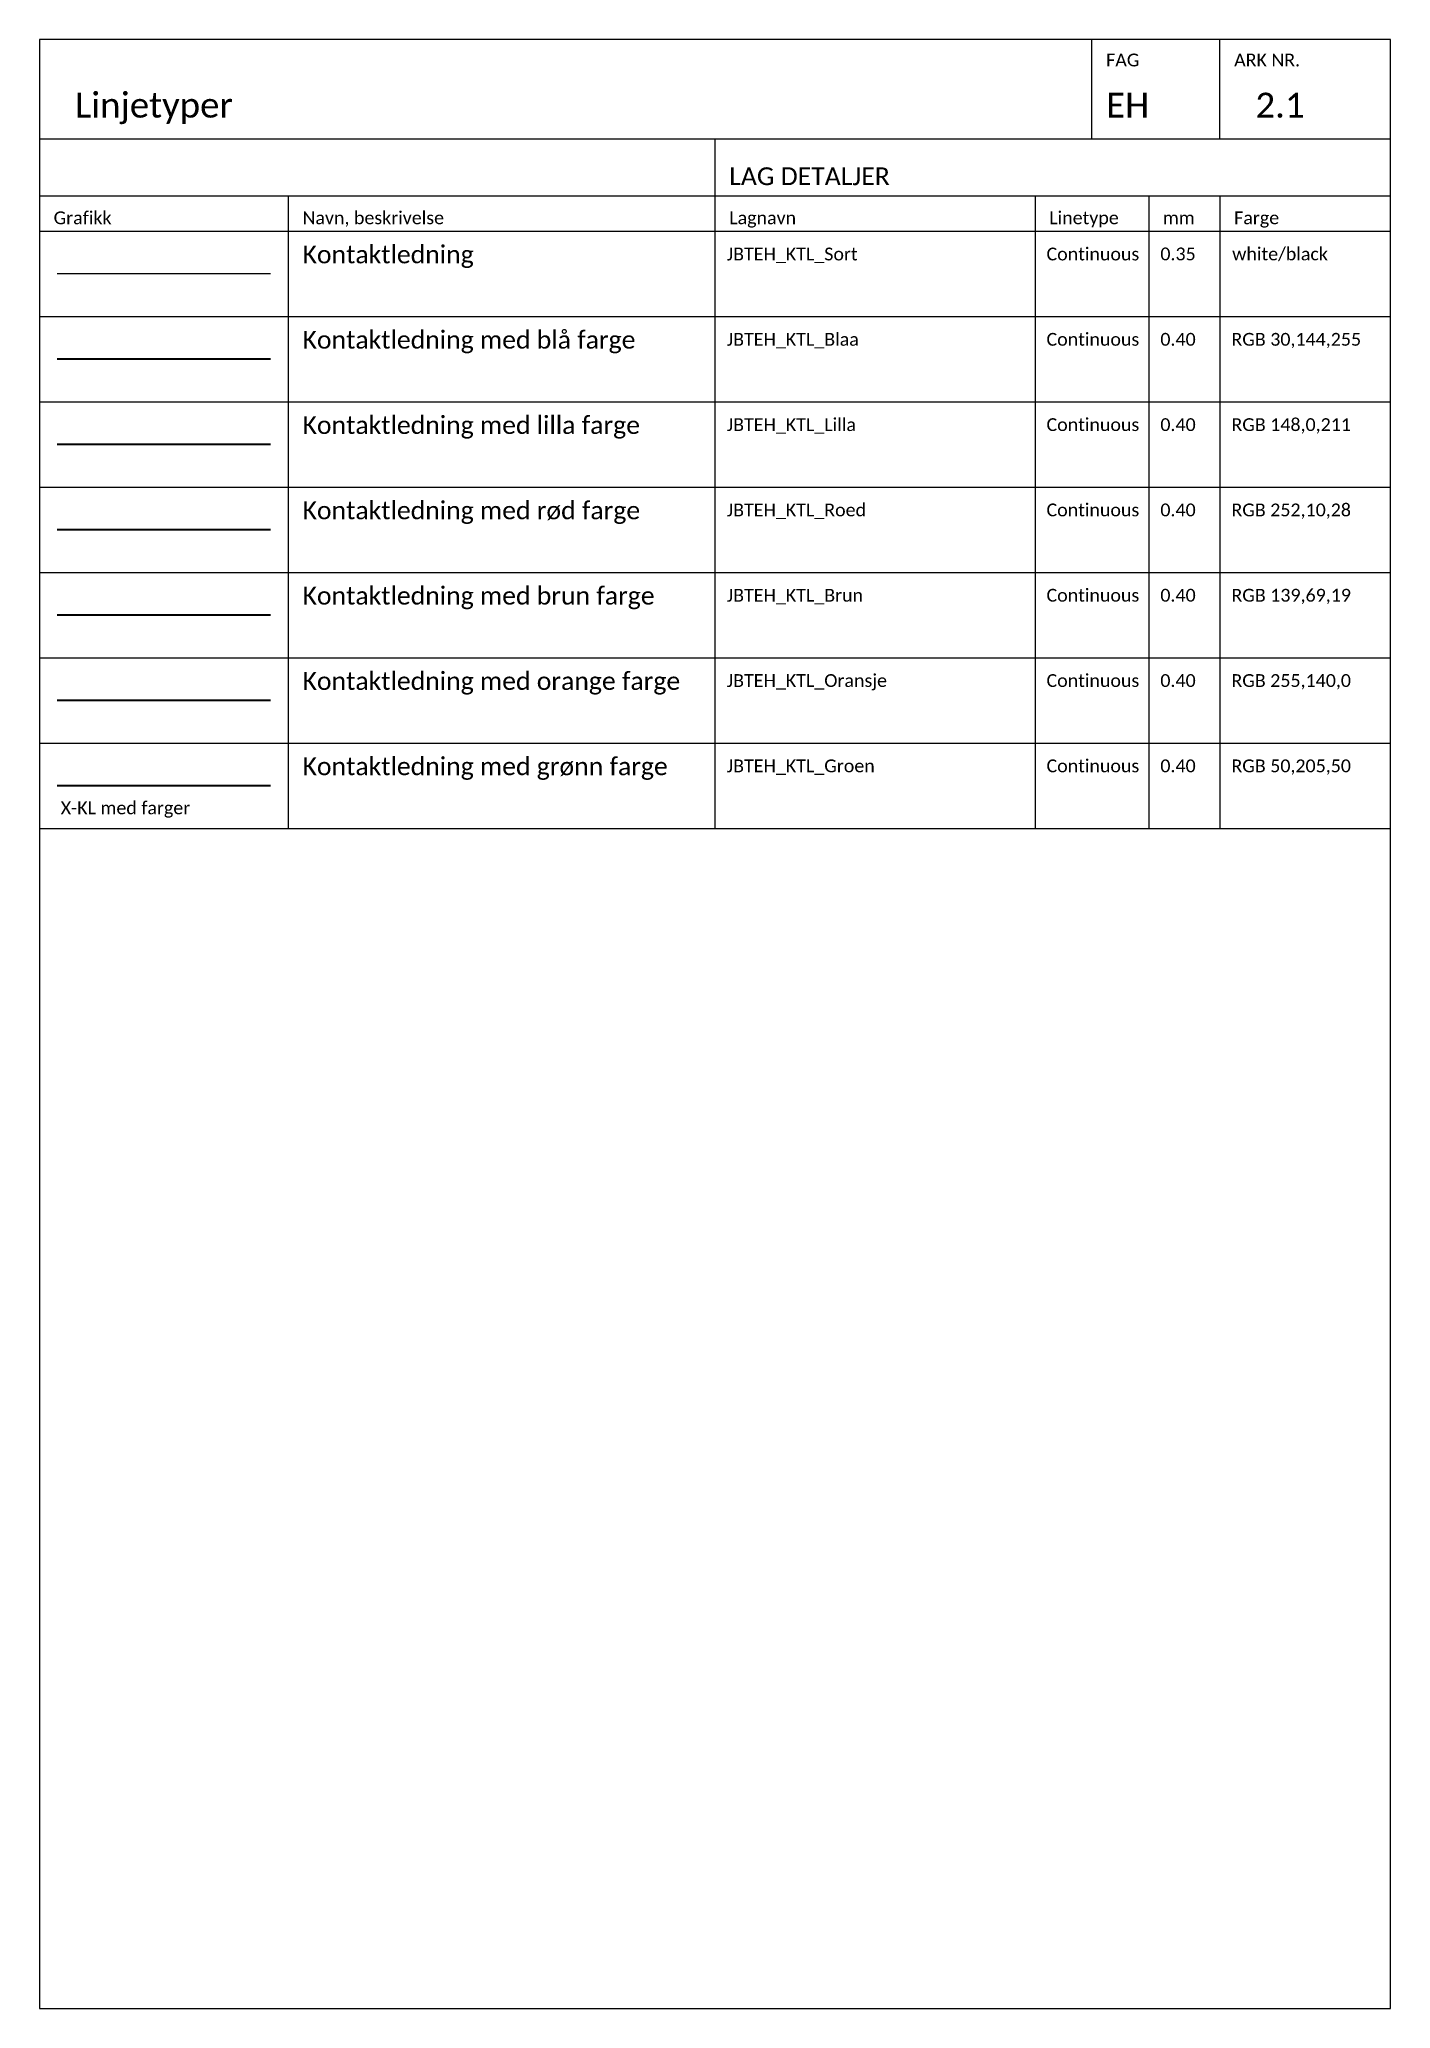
# Model space of a CAD drawing. Header units: metres. Extents: x -220 to 846, y -1228 to 277.
# Drawn here: x 0 to 190, y -307 to -30 of the extents above; entities that cross this region are included whole.
import ezdxf

# ---------------------------------------------------------------- set-up
doc = ezdxf.new("R2010")
doc.units = ezdxf.units.M
for name, color, linetype in [('JBTEH_Komponenter', 4, 'Continuous'), ('JBTEH_KTL_Sort', 7, 'Continuous'), ('RAMME', 5, 'Continuous'), ('RAMME SYMBOLER', 4, 'Continuous'), ('RAMME TEKST', 7, 'Continuous')]:
    doc.layers.add(name, color=color, linetype=linetype)
for name, color, linetype, lineweight, true_color in [('JBTEH_KTL_Blaa', 7, 'Continuous', 40, 0x1e90ff), ('JBTEH_KTL_Brun', 7, 'Continuous', 40, 0x8b4513), ('JBTEH_KTL_Groen', 7, 'Continuous', 40, 0x32cd32), ('JBTEH_KTL_Lilla', 7, 'Continuous', 40, 0x9400d3), ('JBTEH_KTL_Oransje', 7, 'Continuous', 40, 0xff8c00), ('JBTEH_KTL_Roed', 7, 'Continuous', 40, 0xfc0a1c)]:
    doc.layers.add(name, color=color, linetype=linetype, lineweight=lineweight, true_color=true_color)
doc.styles.add('Calibri', font='calibri.ttf')

msp = doc.modelspace()

# ---------------------------------------------------------------- texts
at = {"layer": 'RAMME TEKST', "linetype": 'ByBlock', "style": 'Calibri'}
for s, height, p in [('FAG', 1.8, (150, -33.8)), ('ARK NR.', 1.8, (168, -33.8)), ('Linjetyper', 3.5, (5, -41)), ('EH', 3.5, (150, -41)), ('2.1', 3.5, (171, -41)), ('LAG DETALJER', 2.5, (97, -50.5)), ('Grafikk', 1.8, (2, -56)), ('Navn, beskrivelse', 1.8, (37, -56)), ('Lagnavn', 1.8, (97, -56)), ('Linetype', 1.8, (142, -56)), ('mm', 1.8, (157.98, -56)), ('Farge', 1.8, (168, -56)), ('Kontaktledning', 2.5, (37, -61.5)), ('JBTEH_KTL_Sort', 1.8, (96.66, -61.09)), ('Continuous', 1.8, (141.62, -61.09)), ('0.35', 1.8, (157.62, -61.08)), ('white/black', 1.8, (167.72, -61.08)), ('Kontaktledning med blå farge', 2.5, (37, -73.5)), ('JBTEH_KTL_Blaa', 1.8, (96.66, -73.09)), ('Continuous', 1.8, (141.62, -73.09)), ('0.40', 1.8, (157.62, -73.09)), ('RGB 30,144,255', 1.8, (167.62, -73.09)), ('Kontaktledning med lilla farge', 2.5, (37, -85.5)), ('JBTEH_KTL_Lilla', 1.8, (96.66, -85.09)), ('Continuous', 1.8, (141.62, -85.09)), ('0.40', 1.8, (157.62, -85.09)), ('RGB 148,0,211', 1.8, (167.62, -85.09)), ('Kontaktledning med rød farge', 2.5, (37, -97.5)), ('JBTEH_KTL_Roed', 1.8, (96.66, -97.09)), ('Continuous', 1.8, (141.62, -97.09)), ('0.40', 1.8, (157.62, -97.09)), ('RGB 252,10,28', 1.8, (167.62, -97.09)), ('Kontaktledning med brun farge', 2.5, (37, -109.5)), ('JBTEH_KTL_Brun', 1.8, (96.66, -109.09)), ('Continuous', 1.8, (141.62, -109.09)), ('0.40', 1.8, (157.62, -109.09)), ('RGB 139,69,19', 1.8, (167.62, -109.09)), ('Kontaktledning med orange farge', 2.5, (37, -121.5)), ('JBTEH_KTL_Oransje', 1.8, (96.66, -121.09)), ('Continuous', 1.8, (141.62, -121.09)), ('0.40', 1.8, (157.62, -121.09)), ('RGB 255,140,0', 1.8, (167.62, -121.09)), ('Kontaktledning med grønn farge', 2.5, (37, -133.5)), ('JBTEH_KTL_Groen', 1.8, (96.66, -133.09)), ('Continuous', 1.8, (141.62, -133.09)), ('0.40', 1.8, (157.62, -133.09)), ('RGB 50,205,50', 1.8, (167.62, -133.09)), ('X-KL med farger', 1.8, (3, -139))]:
    msp.add_text(s, height=height, dxfattribs=at).set_placement(p)

# ---------------------------------------------------------------- blocks, each defined once
blk = doc.blocks.new('X-KL med farger')
at = {"layer": 'JBTEH_KTL_Blaa'}
blk.add_line((32.5, 66), (2.5, 66), dxfattribs=at)
at = {"layer": 'JBTEH_KTL_Brun'}
blk.add_line((32.5, 30), (2.5, 30), dxfattribs=at)
at = {"layer": 'JBTEH_KTL_Groen'}
blk.add_line((32.5, 6), (2.5, 6), dxfattribs=at)
at = {"layer": 'JBTEH_KTL_Lilla'}
blk.add_line((32.5, 54), (2.5, 54), dxfattribs=at)
at = {"layer": 'JBTEH_KTL_Oransje'}
blk.add_line((32.5, 18), (2.5, 18), dxfattribs=at)
at = {"layer": 'JBTEH_KTL_Roed'}
blk.add_line((32.5, 42), (2.5, 42), dxfattribs=at)

# ---------------------------------------------------------------- linework, layer by layer
at = {"layer": 'JBTEH_KTL_Sort'}
msp.add_line((32.5, -63), (2.5, -63), dxfattribs=at)
at = {"layer": 'RAMME'}
msp.add_lwpolyline([(190, -30), (0, -30), (0, -307), (190, -307)], close=True, dxfattribs=at)
msp.add_lwpolyline([(0, -44), (190, -44)], dxfattribs=at)
at = {"layer": 'RAMME SYMBOLER'}
for p, q in [((148, -44), (148, -30)), ((166, -44), (166, -30)), ((95, -44), (95, -141)), ((0, -52), (190, -52)), ((35, -52), (35, -141)), ((140, -52), (140, -141)), ((156, -52), (156, -141)), ((166, -52), (166, -141)), ((0, -57), (190, -57)), ((0, -69), (190, -69)), ((0, -81), (190, -81)), ((0, -93), (190, -93)), ((0, -105), (190, -105)), ((0, -117), (190, -117)), ((0, -129), (190, -129)), ((0, -141), (190, -141))]:
    msp.add_line(p, q, dxfattribs=at)

# ---------------------------------------------------------------- block references
at = {"layer": 'JBTEH_Komponenter'}
msp.add_blockref('X-KL med farger', (0, -141), dxfattribs=at)

msp.set_redraw_order([(e.dxf.handle, doc.entitydb.next_handle()) for e in msp.query("TEXT MTEXT ATTDEF DIMENSION ARC_DIMENSION")])  # texts and dimensions are drawn at this point

doc.saveas('drawing.dxf')
